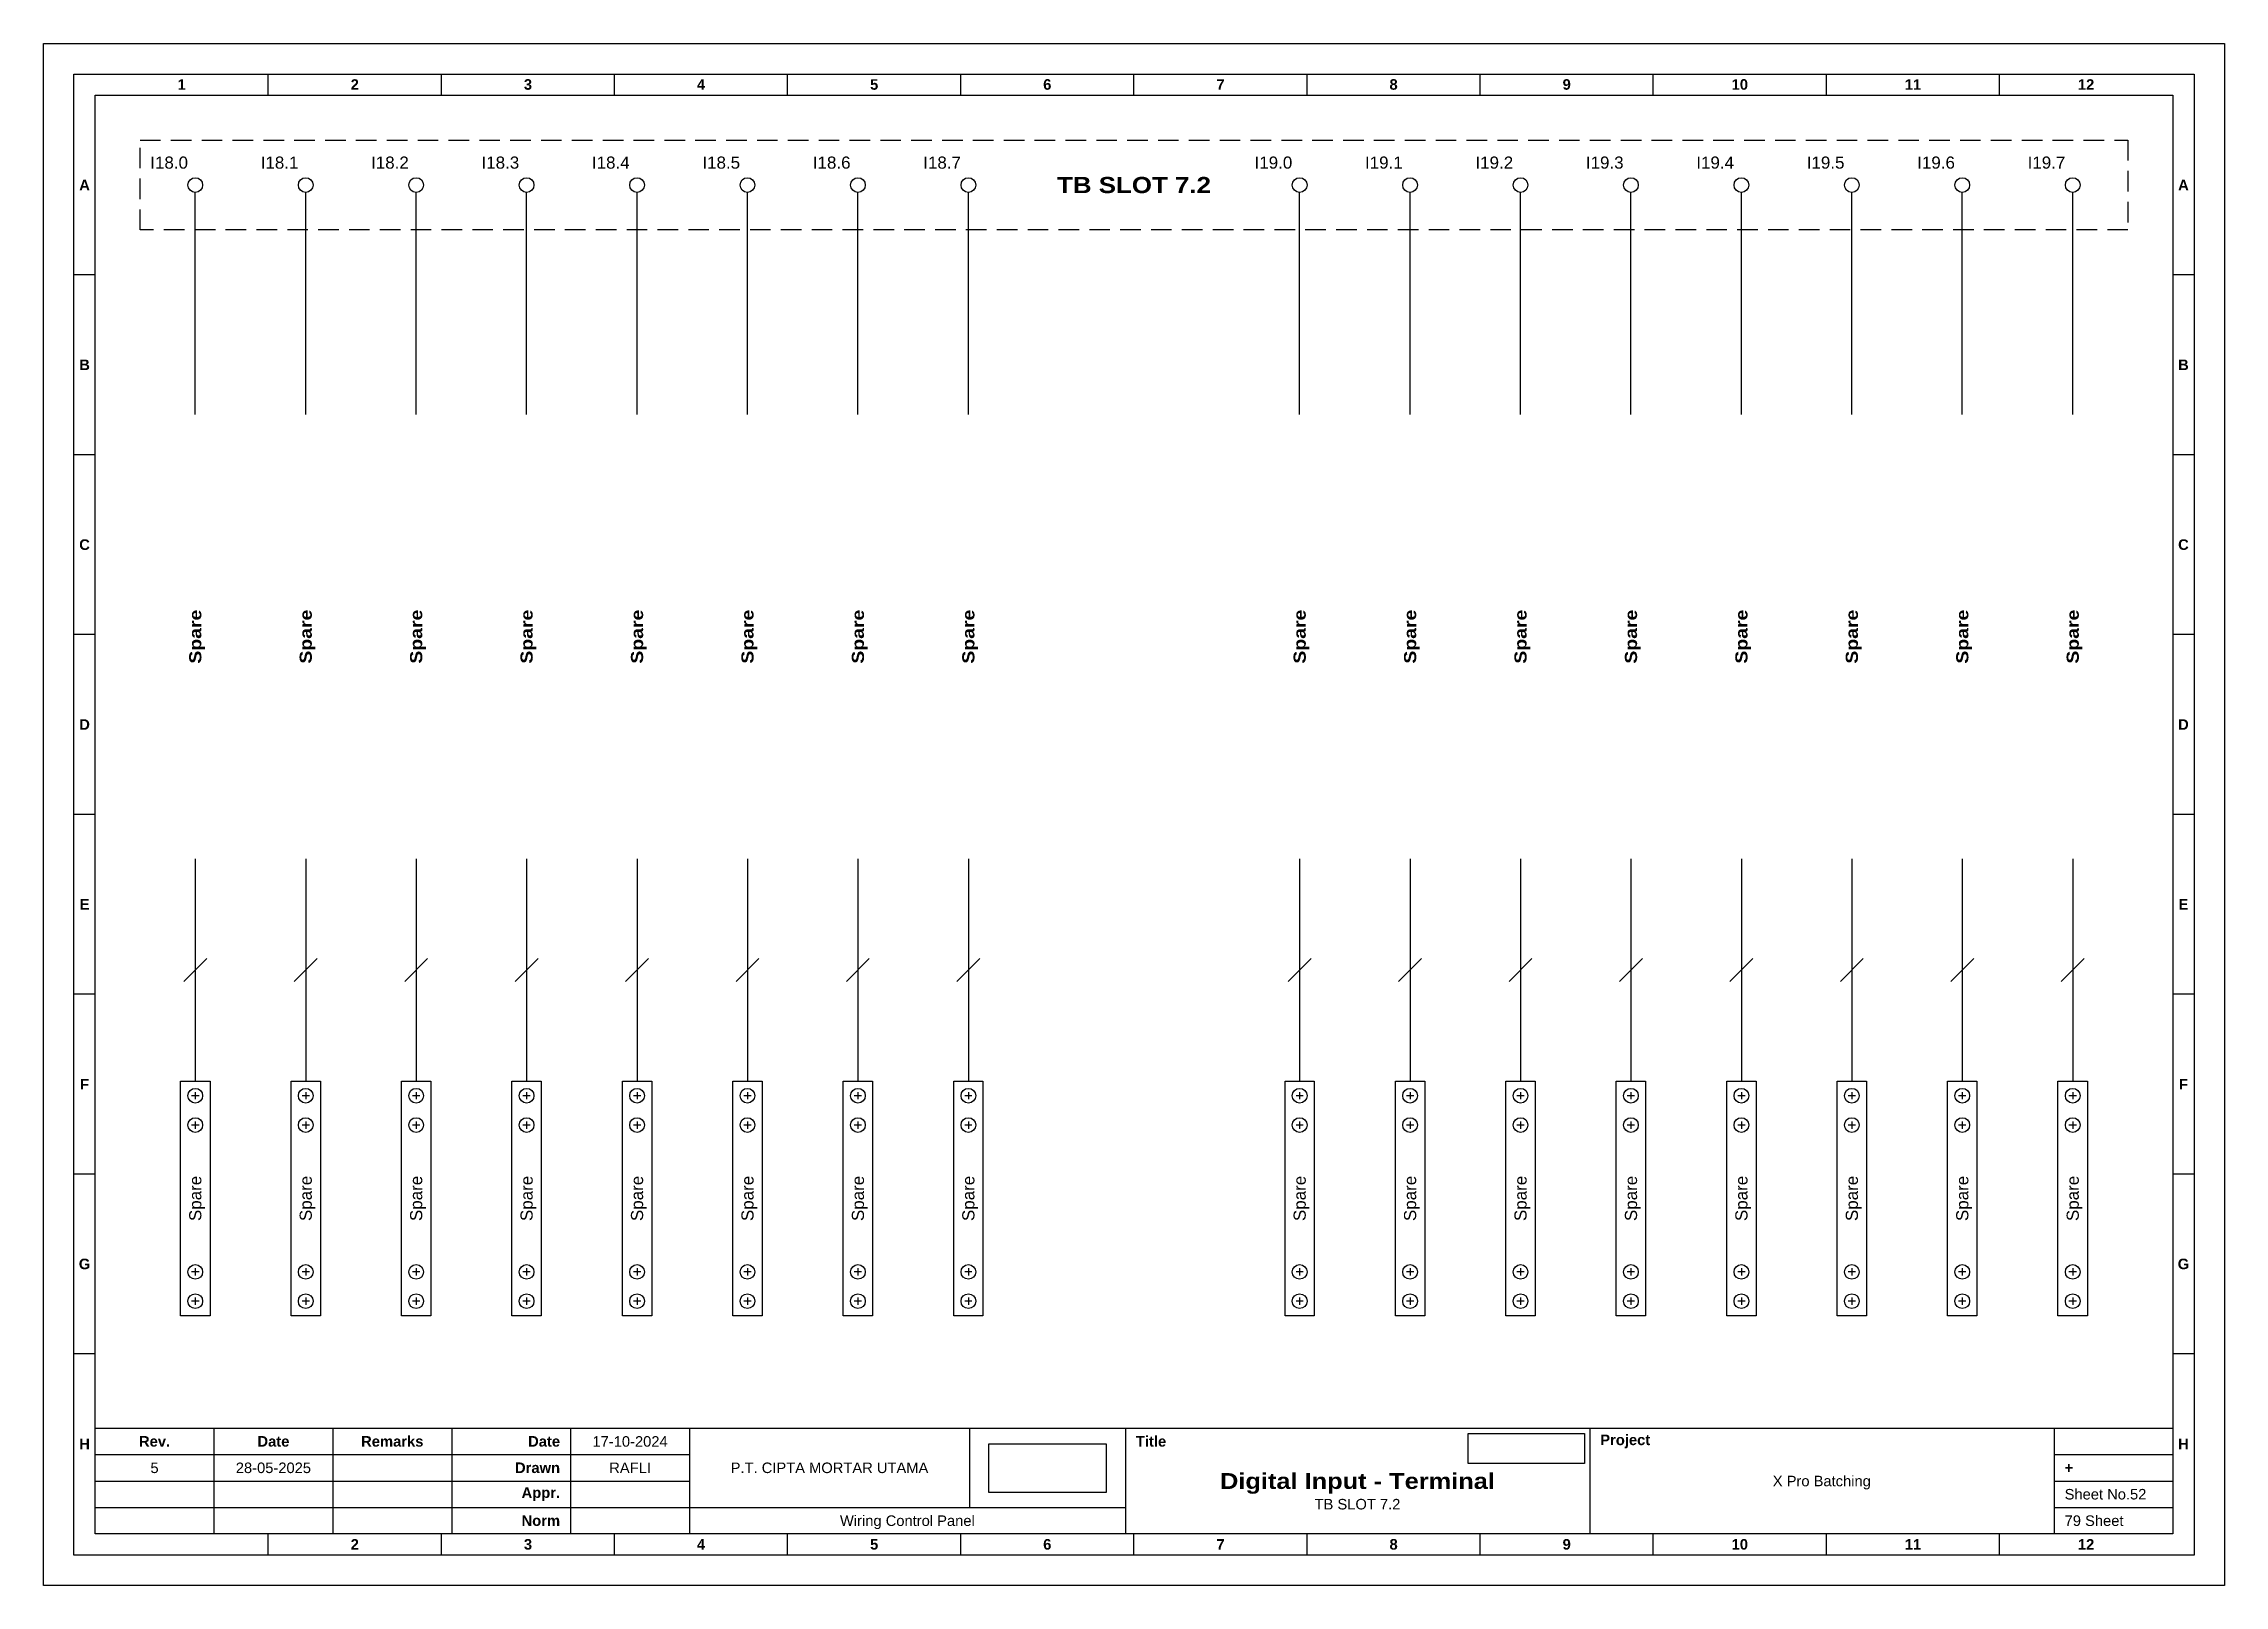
# Model space of a CAD drawing. Header units: millimetres. Extents: x 1758 to 3576, y 1915 to 2566.
# Drawn here: x 3306.7 to 3576, y 2145.2 to 2335.6 of the extents above; entities that cross this region are included whole.
import ezdxf
from ezdxf.enums import TextEntityAlignment as Align

# ---------------------------------------------------------------- set-up
doc = ezdxf.new("R2010")
doc.units = ezdxf.units.MM
doc.linetypes.add('HIDDEN', pattern=[9.525, 6.35, -3.175])
doc.styles.add('Bold', font='ariblk.ttf', dxfattribs={"height": 25.4})
doc.styles.get("Standard").update_dxf_attribs({"font": 'arial.ttf'})
picture_1 = doc.add_image_def('image1.png', size_in_pixel=(2048, 847))
picture_2 = doc.add_image_def('image2.png', size_in_pixel=(2092, 542))

msp = doc.modelspace()

# ---------------------------------------------------------------- texts
at = {"ltscale": 500}
for s, p in [('I18.0', (3324.49, 2320.95)), ('I18.1', (3338.13, 2320.95)), ('I18.2', (3351.76, 2320.95)), ('I18.3', (3365.4, 2320.95)), ('I18.4', (3379.04, 2320.95)), ('I18.5', (3392.68, 2320.95)), ('I18.6', (3406.32, 2320.95)), ('I18.7', (3419.96, 2320.95)), ('I19.0', (3460.88, 2320.95)), ('I19.1', (3474.52, 2320.95)), ('I19.2', (3488.16, 2320.95)), ('I19.3', (3501.8, 2320.95)), ('I19.4', (3515.44, 2320.95)), ('I19.5', (3529.08, 2320.95)), ('I19.6', (3542.72, 2320.95)), ('I19.7', (3556.36, 2320.95))]:
    msp.add_text(s, height=1.5, dxfattribs=at).set_placement(p, align=Align.MIDDLE_RIGHT)
at = {"ltscale": 500, "style": 'Bold'}
msp.add_text('TB SLOT 7.2', height=2, dxfattribs=at).set_placement((3441.33, 2318.18), align=Align.MIDDLE_CENTER)
for p in [(3325.39, 2262.4), (3339.03, 2262.4), (3352.67, 2262.4), (3366.31, 2262.4), (3379.95, 2262.4), (3393.59, 2262.4), (3407.23, 2262.4), (3420.87, 2262.4), (3461.79, 2262.4), (3475.43, 2262.4), (3489.07, 2262.4), (3502.71, 2262.4), (3516.35, 2262.4), (3529.99, 2262.4), (3543.63, 2262.4), (3557.27, 2262.4)]:
    msp.add_text('Spare', height=1.5, rotation=90, dxfattribs=at).set_placement(p, align=Align.MIDDLE_CENTER)
at = {"ltscale": 500}
for p in [(3325.39, 2193.02), (3339.03, 2193.02), (3352.67, 2193.02), (3366.31, 2193.02), (3379.95, 2193.02), (3393.59, 2193.02), (3407.23, 2193.02), (3420.87, 2193.02), (3461.79, 2193.02), (3475.43, 2193.02), (3489.07, 2193.02), (3502.71, 2193.02), (3516.35, 2193.02), (3529.99, 2193.02), (3543.63, 2193.02), (3557.27, 2193.02)]:
    msp.add_text('Spare', height=1.5, rotation=90, dxfattribs=at).set_placement(p, align=Align.MIDDLE_CENTER)

# ---------------------------------------------------------------- blocks, each defined once
blk = doc.blocks.new('KOP MU PROJECT')
at = {"color": 6, "ltscale": 50}
for p, q in [((27.74, 184.05), (27.74, 186.66)), ((49.13, 184.05), (49.13, 186.66)), ((70.51, 184.05), (70.51, 186.66)), ((91.89, 184.05), (91.89, 186.66)), ((113.27, 184.05), (113.27, 186.66)), ((134.66, 184.05), (134.66, 186.66)), ((156.04, 184.05), (156.04, 186.66)), ((177.42, 184.05), (177.42, 186.66)), ((198.8, 184.05), (198.8, 186.66)), ((220.19, 184.05), (220.19, 186.66)), ((241.57, 184.05), (241.57, 186.66)), ((6.36, 161.84), (3.75, 161.84)), ((265.59, 161.84), (262.98, 161.84)), ((6.36, 139.63), (3.75, 139.63)), ((265.59, 139.63), (262.98, 139.63)), ((6.36, 117.42), (3.75, 117.42)), ((265.59, 117.42), (262.98, 117.42)), ((6.36, 95.22), (3.75, 95.22)), ((265.59, 95.22), (262.98, 95.22)), ((6.36, 73.01), (3.75, 73.01)), ((265.59, 73.01), (262.98, 73.01)), ((6.36, 50.8), (3.75, 50.8)), ((265.59, 50.8), (262.98, 50.8)), ((6.36, 28.59), (3.75, 28.59)), ((265.59, 28.59), (262.98, 28.59)), ((27.74, 3.75), (27.74, 6.36)), ((49.13, 3.75), (49.13, 6.36)), ((70.51, 3.75), (70.51, 6.36)), ((91.89, 3.75), (91.89, 6.36)), ((113.27, 3.75), (113.27, 6.36)), ((134.66, 3.75), (134.66, 6.36)), ((156.04, 3.75), (156.04, 6.36)), ((177.42, 3.75), (177.42, 6.36)), ((198.8, 3.75), (198.8, 6.36)), ((220.19, 3.75), (220.19, 6.36)), ((241.57, 3.75), (241.57, 6.36))]:
    blk.add_line(p, q, dxfattribs=at)
at = {"ltscale": 50}
for p, q in [((6.36, 19.41), (262.98, 19.41)), ((21.04, 19.41), (21.04, 6.36)), ((35.72, 19.41), (35.72, 6.36)), ((50.41, 19.41), (50.41, 6.36)), ((65.09, 19.41), (65.09, 6.36)), ((79.77, 19.41), (79.77, 6.36)), ((114.35, 19.41), (114.35, 9.62)), ((133.6, 19.41), (133.6, 6.36)), ((190.95, 19.41), (190.95, 6.36)), ((248.3, 19.41), (248.3, 6.36)), ((6.36, 16.15), (79.77, 16.15)), ((248.3, 16.15), (262.98, 16.15)), ((6.36, 12.89), (79.77, 12.89)), ((248.3, 12.89), (262.98, 12.89)), ((6.36, 9.62), (133.6, 9.62)), ((248.3, 9.62), (262.98, 9.62))]:
    blk.add_line(p, q, dxfattribs=at)
at = {"color": 1, "ltscale": 50}
blk.add_lwpolyline([(269.34, 0), (0, 0), (0, 190.41), (269.34, 190.41)], close=True, dxfattribs=at)
at = {"color": 6, "ltscale": 50}
for points in [[(265.59, 3.75), (3.75, 3.75), (3.75, 186.66), (265.59, 186.66)], [(262.98, 6.36), (6.36, 6.36), (6.36, 184.05), (262.98, 184.05)]]:
    blk.add_lwpolyline(points, close=True, dxfattribs=at)
at = {"ltscale": 50, "char_height": 1.305, "attachment_point": 4}
for s, width, heights, insert in [('\\pxqc;{\\fArial|b1|i0|c0|p34;1}', 21.3825, [2.51], (6.36, 185.36)), ('\\pxqc;{\\fArial|b1|i0|c0|p34;2}', 21.3825, [2.51], (27.74, 185.36)), ('\\pxqc;{\\fArial|b1|i0|c0|p34;3}', 21.3825, [2.51], (49.13, 185.36)), ('\\pxqc;{\\fArial|b1|i0|c0|p34;4}', 21.3825, [2.51], (70.51, 185.36)), ('\\pxqc;{\\fArial|b1|i0|c0|p34;5}', 21.3825, [2.51], (91.89, 185.36)), ('\\pxqc;{\\fArial|b1|i0|c0|p34;6}', 21.3825, [2.51], (113.27, 185.36)), ('\\pxqc;{\\fArial|b1|i0|c0|p34;7}', 21.3825, [2.51], (134.66, 185.36)), ('\\pxqc;{\\fArial|b1|i0|c0|p34;8}', 21.3825, [2.51], (156.04, 185.36)), ('\\pxqc;{\\fArial|b1|i0|c0|p34;9}', 21.3825, [2.51], (177.42, 185.36)), ('\\pxqc;{\\fArial|b1|i0|c0|p34;10}', 21.3825, [2.51], (198.8, 185.36)), ('\\pxqc;{\\fArial|b1|i0|c0|p34;11}', 21.3825, [2.51], (220.19, 185.36)), ('\\pxqc;{\\fArial|b1|i0|c0|p34;12}', 21.3825, [2.51], (241.57, 185.36)), ('\\pxqc;{\\fArial|b1|i0|c0|p34;A}', 2.61, [2.51], (3.75, 172.95)), ('\\pxqc;{\\fArial|b1|i0|c0|p34;A}', 2.61, [2.51], (262.98, 172.95)), ('\\pxqc;{\\fArial|b1|i0|c0|p34;B}', 2.61, [2.51], (3.75, 150.74)), ('\\pxqc;{\\fArial|b1|i0|c0|p34;B}', 2.61, [2.51], (262.98, 150.74)), ('\\pxqc;{\\fArial|b1|i0|c0|p34;C}', 2.61, [2.51], (3.75, 128.53)), ('\\pxqc;{\\fArial|b1|i0|c0|p34;C}', 2.61, [2.51], (262.98, 128.53)), ('\\pxqc;{\\fArial|b1|i0|c0|p34;D}', 2.61, [2.51], (3.75, 106.32)), ('\\pxqc;{\\fArial|b1|i0|c0|p34;D}', 2.61, [2.51], (262.98, 106.32)), ('\\pxqc;{\\fArial|b1|i0|c0|p34;E}', 2.61, [2.51], (3.75, 84.11)), ('\\pxqc;{\\fArial|b1|i0|c0|p34;E}', 2.61, [2.51], (262.98, 84.11)), ('\\pxqc;{\\fArial|b1|i0|c0|p34;F}', 2.61, [2.51], (3.75, 61.9)), ('\\pxqc;{\\fArial|b1|i0|c0|p34;F}', 2.61, [2.51], (262.98, 61.9)), ('\\pxqc;{\\fArial|b1|i0|c0|p34;G}', 2.61, [2.51], (3.75, 39.69)), ('\\pxqc;{\\fArial|b1|i0|c0|p34;G}', 2.61, [2.51], (262.98, 39.69)), ('\\pxqc;{\\fArial|b1|i0|c0|p34;H}', 2.61, [2.51], (3.75, 17.47)), ('\\pxqc;{\\fArial|b1|i0|c0|p34;Rev.}', 14.6811, [2.88], (6.36, 17.78)), ('\\pxqc;{\\fArial|b1|i0|c0|p34;Date}', 14.6811, [2.88], (21.04, 17.78)), ('\\pxqc;{\\fArial|b1|i0|c0|p34;Remarks}', 14.6811, [2.88], (35.72, 17.78)), ('\\pxqr;{\\fArial|b1|i0|c0|p34;Date}', 13.3761, [2.88], (50.41, 17.78)), ('\\pxql;{\\fArial|b1|i0|c0|p34;Title}', 50.2419, [2.88], (134.9, 17.78)), ('\\pxql;{\\fArial|b1|i0|c0|p34;Project}', 50.2419, [2.88], (192.25, 17.78)), ('\\pxqc;{\\fArial|b1|i0|c0|p34;H}', 2.61, [2.51], (262.98, 17.47)), ('\\pxqr;{\\fArial|b1|i0|c0|p34;Drawn}', 13.3761, [2.88], (50.41, 14.52)), ('\\pxql;{\\fArial|b1|i0|c0|p34;+}', 14.6811, [2.88], (249.61, 14.52)), ('\\pxqr;{\\fArial|b1|i0|c0|p34;Appr.}', 13.3761, [2.88], (50.41, 11.26)), ('\\pxqr;{\\fArial|b1|i0|c0|p34;Norm}', 13.3761, [2.88], (50.41, 7.99)), ('\\pxqc;{\\fArial|b1|i0|c0|p34;2}', 21.3825, [2.51], (27.74, 5.06)), ('\\pxqc;{\\fArial|b1|i0|c0|p34;3}', 21.3825, [2.51], (49.13, 5.06)), ('\\pxqc;{\\fArial|b1|i0|c0|p34;4}', 21.3825, [2.51], (70.51, 5.06)), ('\\pxqc;{\\fArial|b1|i0|c0|p34;5}', 21.3825, [2.51], (91.89, 5.06)), ('\\pxqc;{\\fArial|b1|i0|c0|p34;6}', 21.3825, [2.51], (113.27, 5.06)), ('\\pxqc;{\\fArial|b1|i0|c0|p34;7}', 21.3825, [2.51], (134.66, 5.06)), ('\\pxqc;{\\fArial|b1|i0|c0|p34;8}', 21.3825, [2.51], (156.04, 5.06)), ('\\pxqc;{\\fArial|b1|i0|c0|p34;9}', 21.3825, [2.51], (177.42, 5.06)), ('\\pxqc;{\\fArial|b1|i0|c0|p34;10}', 21.3825, [2.51], (198.8, 5.06)), ('\\pxqc;{\\fArial|b1|i0|c0|p34;11}', 21.3825, [2.51], (220.19, 5.06)), ('\\pxqc;{\\fArial|b1|i0|c0|p34;12}', 21.3825, [2.51], (241.57, 5.06))]:
    blk.add_mtext_dynamic_manual_height_columns(s, width=width, gutter_width=0.0326, heights=heights, dxfattribs=dict(at, insert=insert))
at = {"ltscale": 50}
for tag, p in [('DATECREATED', (72.43, 17.78)), ('REV', (13.7, 14.52)), ('REVDATE', (28.38, 14.52)), ('REMARKS', (43.06, 14.52)), ('DRAWN', (72.43, 14.52)), ('COMPANY', (97.06, 14.52)), ('PROJECT', (219.62, 12.89)), ('APPR', (72.43, 11.26)), ('NORM', (72.43, 7.99)), ('DRAWINGCATEGORY', (106.68, 7.99)), ('DESCRIPTION', (162.27, 10.03))]:
    blk.add_attdef(tag, text='', height=1.3, dxfattribs=at).set_placement(p, align=Align.MIDDLE_CENTER)
at = {"ltscale": 50, "style": 'Bold'}
blk.add_attdef('TITLE', text='', height=1.96, dxfattribs=at).set_placement((162.27, 12.89), align=Align.MIDDLE_CENTER)
at = {"ltscale": 50}
for tag, p in [('SHEETNUMBER', (249.61, 11.26)), ('TOTALSHEET', (249.61, 7.99))]:
    blk.add_attdef(tag, text='', height=1.3, dxfattribs=at).set_placement(p, align=Align.MIDDLE_LEFT)
image = blk.add_image(picture_1, insert=(116.72, 11.48), size_in_units=(14.5, 6), dxfattribs=at)
image.dxf.flags = 15
image = blk.add_image(picture_2, insert=(175.94, 15.04), size_in_units=(14.36, 3.72), dxfattribs=at)
image.dxf.flags = 15

# ---------------------------------------------------------------- linework, layer by layer
at = {"color": 146, "true_color": 0x105689}
for p, q in [((3325.39, 2289.83), (3325.39, 2317.27)), ((3339.03, 2289.83), (3339.03, 2317.27)), ((3352.67, 2289.83), (3352.67, 2317.27)), ((3366.31, 2289.83), (3366.31, 2317.27)), ((3379.95, 2289.83), (3379.95, 2317.27)), ((3393.59, 2289.83), (3393.59, 2317.27)), ((3407.23, 2289.83), (3407.23, 2317.27)), ((3420.87, 2289.83), (3420.87, 2317.27)), ((3461.79, 2289.83), (3461.79, 2317.27)), ((3475.43, 2289.83), (3475.43, 2317.27)), ((3489.07, 2289.83), (3489.07, 2317.27)), ((3502.71, 2289.83), (3502.71, 2317.27)), ((3516.35, 2289.83), (3516.35, 2317.27)), ((3529.99, 2289.83), (3529.99, 2317.27)), ((3543.63, 2289.83), (3543.63, 2317.27)), ((3557.27, 2289.83), (3557.27, 2317.27)), ((3325.39, 2234.96), (3325.39, 2207.52)), ((3339.03, 2234.96), (3339.03, 2207.52)), ((3352.67, 2234.96), (3352.67, 2207.52)), ((3366.31, 2234.96), (3366.31, 2207.52)), ((3379.95, 2234.96), (3379.95, 2207.52)), ((3393.59, 2234.96), (3393.59, 2207.52)), ((3407.23, 2234.96), (3407.23, 2207.52)), ((3420.87, 2234.96), (3420.87, 2207.52)), ((3461.79, 2234.96), (3461.79, 2207.52)), ((3475.43, 2234.96), (3475.43, 2207.52)), ((3489.07, 2234.96), (3489.07, 2207.52)), ((3502.71, 2234.96), (3502.71, 2207.52)), ((3516.35, 2234.96), (3516.35, 2207.52)), ((3529.99, 2234.96), (3529.99, 2207.52)), ((3543.63, 2234.96), (3543.63, 2207.52)), ((3557.27, 2234.96), (3557.27, 2207.52)), ((3323.98, 2219.83), (3326.81, 2222.66)), ((3337.62, 2219.83), (3340.45, 2222.66)), ((3351.26, 2219.83), (3354.09, 2222.66)), ((3364.9, 2219.83), (3367.73, 2222.66)), ((3378.54, 2219.83), (3381.37, 2222.66)), ((3392.18, 2219.83), (3395, 2222.66)), ((3405.82, 2219.83), (3408.64, 2222.66)), ((3419.46, 2219.83), (3422.28, 2222.66)), ((3460.38, 2219.83), (3463.2, 2222.66)), ((3474.01, 2219.83), (3476.84, 2222.66)), ((3487.65, 2219.83), (3490.48, 2222.66)), ((3501.29, 2219.83), (3504.12, 2222.66)), ((3514.93, 2219.83), (3517.76, 2222.66)), ((3528.57, 2219.83), (3531.4, 2222.66)), ((3542.21, 2219.83), (3545.04, 2222.66)), ((3555.85, 2219.83), (3558.68, 2222.66))]:
    msp.add_line(p, q, dxfattribs=at)
at = {"color": 6}
for p, q in [((3325.39, 2206.16), (3325.39, 2205.26)), ((3339.03, 2206.16), (3339.03, 2205.26)), ((3352.67, 2206.16), (3352.67, 2205.26)), ((3366.31, 2206.16), (3366.31, 2205.26)), ((3379.95, 2206.16), (3379.95, 2205.26)), ((3393.59, 2206.16), (3393.59, 2205.26)), ((3407.23, 2206.16), (3407.23, 2205.26)), ((3420.87, 2206.16), (3420.87, 2205.26)), ((3461.79, 2206.16), (3461.79, 2205.26)), ((3475.43, 2206.16), (3475.43, 2205.26)), ((3489.07, 2206.16), (3489.07, 2205.26)), ((3502.71, 2206.16), (3502.71, 2205.26)), ((3516.35, 2206.16), (3516.35, 2205.26)), ((3529.99, 2206.16), (3529.99, 2205.26)), ((3543.63, 2206.16), (3543.63, 2205.26)), ((3557.27, 2206.16), (3557.27, 2205.26)), ((3325.85, 2205.71), (3324.94, 2205.71)), ((3339.49, 2205.71), (3338.58, 2205.71)), ((3353.12, 2205.71), (3352.22, 2205.71)), ((3366.76, 2205.71), (3365.86, 2205.71)), ((3380.4, 2205.71), (3379.5, 2205.71)), ((3394.04, 2205.71), (3393.14, 2205.71)), ((3407.68, 2205.71), (3406.78, 2205.71)), ((3421.32, 2205.71), (3420.42, 2205.71)), ((3462.24, 2205.71), (3461.34, 2205.71)), ((3475.88, 2205.71), (3474.98, 2205.71)), ((3489.52, 2205.71), (3488.62, 2205.71)), ((3503.16, 2205.71), (3502.26, 2205.71)), ((3516.8, 2205.71), (3515.9, 2205.71)), ((3530.44, 2205.71), (3529.53, 2205.71)), ((3544.08, 2205.71), (3543.17, 2205.71)), ((3557.72, 2205.71), (3556.81, 2205.71)), ((3325.85, 2202.08), (3324.94, 2202.08)), ((3325.39, 2202.54), (3325.39, 2201.63)), ((3339.49, 2202.08), (3338.58, 2202.08)), ((3339.03, 2202.54), (3339.03, 2201.63)), ((3353.12, 2202.08), (3352.22, 2202.08)), ((3352.67, 2202.54), (3352.67, 2201.63)), ((3366.76, 2202.08), (3365.86, 2202.08)), ((3366.31, 2202.54), (3366.31, 2201.63)), ((3380.4, 2202.08), (3379.5, 2202.08)), ((3379.95, 2202.54), (3379.95, 2201.63)), ((3394.04, 2202.08), (3393.14, 2202.08)), ((3393.59, 2202.54), (3393.59, 2201.63)), ((3407.68, 2202.08), (3406.78, 2202.08)), ((3407.23, 2202.54), (3407.23, 2201.63)), ((3421.32, 2202.08), (3420.42, 2202.08)), ((3420.87, 2202.54), (3420.87, 2201.63)), ((3462.24, 2202.08), (3461.34, 2202.08)), ((3461.79, 2202.54), (3461.79, 2201.63)), ((3475.88, 2202.08), (3474.98, 2202.08)), ((3475.43, 2202.54), (3475.43, 2201.63)), ((3489.52, 2202.08), (3488.62, 2202.08)), ((3489.07, 2202.54), (3489.07, 2201.63)), ((3503.16, 2202.08), (3502.26, 2202.08)), ((3502.71, 2202.54), (3502.71, 2201.63)), ((3516.8, 2202.08), (3515.9, 2202.08)), ((3516.35, 2202.54), (3516.35, 2201.63)), ((3530.44, 2202.08), (3529.53, 2202.08)), ((3529.99, 2202.54), (3529.99, 2201.63)), ((3544.08, 2202.08), (3543.17, 2202.08)), ((3543.63, 2202.54), (3543.63, 2201.63)), ((3557.72, 2202.08), (3556.81, 2202.08)), ((3557.27, 2202.54), (3557.27, 2201.63)), ((3325.39, 2184.41), (3325.39, 2183.5)), ((3339.03, 2184.41), (3339.03, 2183.5)), ((3352.67, 2184.41), (3352.67, 2183.5)), ((3366.31, 2184.41), (3366.31, 2183.5)), ((3379.95, 2184.41), (3379.95, 2183.5)), ((3393.59, 2184.41), (3393.59, 2183.5)), ((3407.23, 2184.41), (3407.23, 2183.5)), ((3420.87, 2184.41), (3420.87, 2183.5)), ((3461.79, 2184.41), (3461.79, 2183.5)), ((3475.43, 2184.41), (3475.43, 2183.5)), ((3489.07, 2184.41), (3489.07, 2183.5)), ((3502.71, 2184.41), (3502.71, 2183.5)), ((3516.35, 2184.41), (3516.35, 2183.5)), ((3529.99, 2184.41), (3529.99, 2183.5)), ((3543.63, 2184.41), (3543.63, 2183.5)), ((3557.27, 2184.41), (3557.27, 2183.5)), ((3325.85, 2183.95), (3324.94, 2183.95)), ((3339.49, 2183.95), (3338.58, 2183.95)), ((3353.12, 2183.95), (3352.22, 2183.95)), ((3366.76, 2183.95), (3365.86, 2183.95)), ((3380.4, 2183.95), (3379.5, 2183.95)), ((3394.04, 2183.95), (3393.14, 2183.95)), ((3407.68, 2183.95), (3406.78, 2183.95)), ((3421.32, 2183.95), (3420.42, 2183.95)), ((3462.24, 2183.95), (3461.34, 2183.95)), ((3475.88, 2183.95), (3474.98, 2183.95)), ((3489.52, 2183.95), (3488.62, 2183.95)), ((3503.16, 2183.95), (3502.26, 2183.95)), ((3516.8, 2183.95), (3515.9, 2183.95)), ((3530.44, 2183.95), (3529.53, 2183.95)), ((3544.08, 2183.95), (3543.17, 2183.95)), ((3557.72, 2183.95), (3556.81, 2183.95)), ((3325.85, 2180.33), (3324.94, 2180.33)), ((3325.39, 2180.78), (3325.39, 2179.87)), ((3339.49, 2180.33), (3338.58, 2180.33)), ((3339.03, 2180.78), (3339.03, 2179.87)), ((3353.12, 2180.33), (3352.22, 2180.33)), ((3352.67, 2180.78), (3352.67, 2179.87)), ((3366.76, 2180.33), (3365.86, 2180.33)), ((3366.31, 2180.78), (3366.31, 2179.87)), ((3380.4, 2180.33), (3379.5, 2180.33)), ((3379.95, 2180.78), (3379.95, 2179.87)), ((3394.04, 2180.33), (3393.14, 2180.33)), ((3393.59, 2180.78), (3393.59, 2179.87)), ((3407.68, 2180.33), (3406.78, 2180.33)), ((3407.23, 2180.78), (3407.23, 2179.87)), ((3421.32, 2180.33), (3420.42, 2180.33)), ((3420.87, 2180.78), (3420.87, 2179.87)), ((3462.24, 2180.33), (3461.34, 2180.33)), ((3461.79, 2180.78), (3461.79, 2179.87)), ((3475.88, 2180.33), (3474.98, 2180.33)), ((3475.43, 2180.78), (3475.43, 2179.87)), ((3489.52, 2180.33), (3488.62, 2180.33)), ((3489.07, 2180.78), (3489.07, 2179.87)), ((3503.16, 2180.33), (3502.26, 2180.33)), ((3502.71, 2180.78), (3502.71, 2179.87)), ((3516.8, 2180.33), (3515.9, 2180.33)), ((3516.35, 2180.78), (3516.35, 2179.87)), ((3530.44, 2180.33), (3529.53, 2180.33)), ((3529.99, 2180.78), (3529.99, 2179.87)), ((3544.08, 2180.33), (3543.17, 2180.33)), ((3543.63, 2180.78), (3543.63, 2179.87)), ((3557.72, 2180.33), (3556.81, 2180.33)), ((3557.27, 2180.78), (3557.27, 2179.87))]:
    msp.add_line(p, q, dxfattribs=at)
at = {"linetype": 'HIDDEN', "ltscale": 0.4}
msp.add_lwpolyline([(3318.57, 2323.73), (3564.09, 2323.73), (3564.09, 2312.63), (3318.57, 2312.63)], close=True, dxfattribs=at)
at = {"color": 6}
for points in [[(3323.58, 2207.52), (3327.21, 2207.52), (3327.21, 2178.51), (3323.58, 2178.51)], [(3337.22, 2207.52), (3340.85, 2207.52), (3340.85, 2178.51), (3337.22, 2178.51)], [(3350.86, 2207.52), (3354.48, 2207.52), (3354.48, 2178.51), (3350.86, 2178.51)], [(3364.5, 2207.52), (3368.12, 2207.52), (3368.12, 2178.51), (3364.5, 2178.51)], [(3378.14, 2207.52), (3381.76, 2207.52), (3381.76, 2178.51), (3378.14, 2178.51)], [(3391.78, 2207.52), (3395.4, 2207.52), (3395.4, 2178.51), (3391.78, 2178.51)], [(3405.42, 2207.52), (3409.04, 2207.52), (3409.04, 2178.51), (3405.42, 2178.51)], [(3419.06, 2207.52), (3422.68, 2207.52), (3422.68, 2178.51), (3419.06, 2178.51)], [(3459.98, 2207.52), (3463.6, 2207.52), (3463.6, 2178.51), (3459.98, 2178.51)], [(3473.62, 2207.52), (3477.24, 2207.52), (3477.24, 2178.51), (3473.62, 2178.51)], [(3487.26, 2207.52), (3490.88, 2207.52), (3490.88, 2178.51), (3487.26, 2178.51)], [(3500.9, 2207.52), (3504.52, 2207.52), (3504.52, 2178.51), (3500.9, 2178.51)], [(3514.54, 2207.52), (3518.16, 2207.52), (3518.16, 2178.51), (3514.54, 2178.51)], [(3528.17, 2207.52), (3531.8, 2207.52), (3531.8, 2178.51), (3528.17, 2178.51)], [(3541.81, 2207.52), (3545.44, 2207.52), (3545.44, 2178.51), (3541.81, 2178.51)], [(3555.45, 2207.52), (3559.08, 2207.52), (3559.08, 2178.51), (3555.45, 2178.51)]]:
    msp.add_lwpolyline(points, close=True, dxfattribs=at)
at = {"color": 146, "ltscale": 500, "true_color": 0x105689}
for centre in [(3325.39, 2318.18), (3339.03, 2318.18), (3352.67, 2318.18), (3366.31, 2318.18), (3379.95, 2318.18), (3393.59, 2318.18), (3407.23, 2318.18), (3420.87, 2318.18), (3461.79, 2318.18), (3475.43, 2318.18), (3489.07, 2318.18), (3502.71, 2318.18), (3516.35, 2318.18), (3529.99, 2318.18), (3543.63, 2318.18), (3557.27, 2318.18)]:
    msp.add_circle(centre, 0.907, dxfattribs=at)
at = {"color": 6, "ltscale": 500}
for centre in [(3325.39, 2205.71), (3339.03, 2205.71), (3352.67, 2205.71), (3366.31, 2205.71), (3379.95, 2205.71), (3393.59, 2205.71), (3407.23, 2205.71), (3420.87, 2205.71), (3461.79, 2205.71), (3475.43, 2205.71), (3489.07, 2205.71), (3502.71, 2205.71), (3516.35, 2205.71), (3529.99, 2205.71), (3543.63, 2205.71), (3557.27, 2205.71), (3325.39, 2202.08), (3339.03, 2202.08), (3352.67, 2202.08), (3366.31, 2202.08), (3379.95, 2202.08), (3393.59, 2202.08), (3407.23, 2202.08), (3420.87, 2202.08), (3461.79, 2202.08), (3475.43, 2202.08), (3489.07, 2202.08), (3502.71, 2202.08), (3516.35, 2202.08), (3529.99, 2202.08), (3543.63, 2202.08), (3557.27, 2202.08), (3325.39, 2183.95), (3339.03, 2183.95), (3352.67, 2183.95), (3366.31, 2183.95), (3379.95, 2183.95), (3393.59, 2183.95), (3407.23, 2183.95), (3420.87, 2183.95), (3461.79, 2183.95), (3475.43, 2183.95), (3489.07, 2183.95), (3502.71, 2183.95), (3516.35, 2183.95), (3529.99, 2183.95), (3543.63, 2183.95), (3557.27, 2183.95), (3325.39, 2180.33), (3339.03, 2180.33), (3352.67, 2180.33), (3366.31, 2180.33), (3379.95, 2180.33), (3393.59, 2180.33), (3407.23, 2180.33), (3420.87, 2180.33), (3461.79, 2180.33), (3475.43, 2180.33), (3489.07, 2180.33), (3502.71, 2180.33), (3516.35, 2180.33), (3529.99, 2180.33), (3543.63, 2180.33), (3557.27, 2180.33)]:
    msp.add_circle(centre, 0.907, dxfattribs=at)

# ---------------------------------------------------------------- block references
msp.add_blockref('KOP MU PROJECT', (3306.66, 2145.23)).add_auto_attribs({'DESCRIPTION': 'TB SLOT 7.2', 'TITLE': 'Digital Input - Terminal', 'PROJECT': 'X Pro Batching', 'COMPANY': 'P.T. CIPTA MORTAR UTAMA', 'DRAWINGCATEGORY': 'Wiring Control Panel', 'DRAWN': 'RAFLI', 'DATECREATED': '17-10-2024', 'REVDATE': '28-05-2025', 'REV': '5', 'SHEETNUMBER': 'Sheet No.52', 'TOTALSHEET': '79 Sheet'})

msp.set_redraw_order([(e.dxf.handle, doc.entitydb.next_handle()) for e in msp.query("TEXT MTEXT ATTDEF DIMENSION ARC_DIMENSION")])  # texts and dimensions are drawn at this point

doc.saveas('drawing.dxf')
